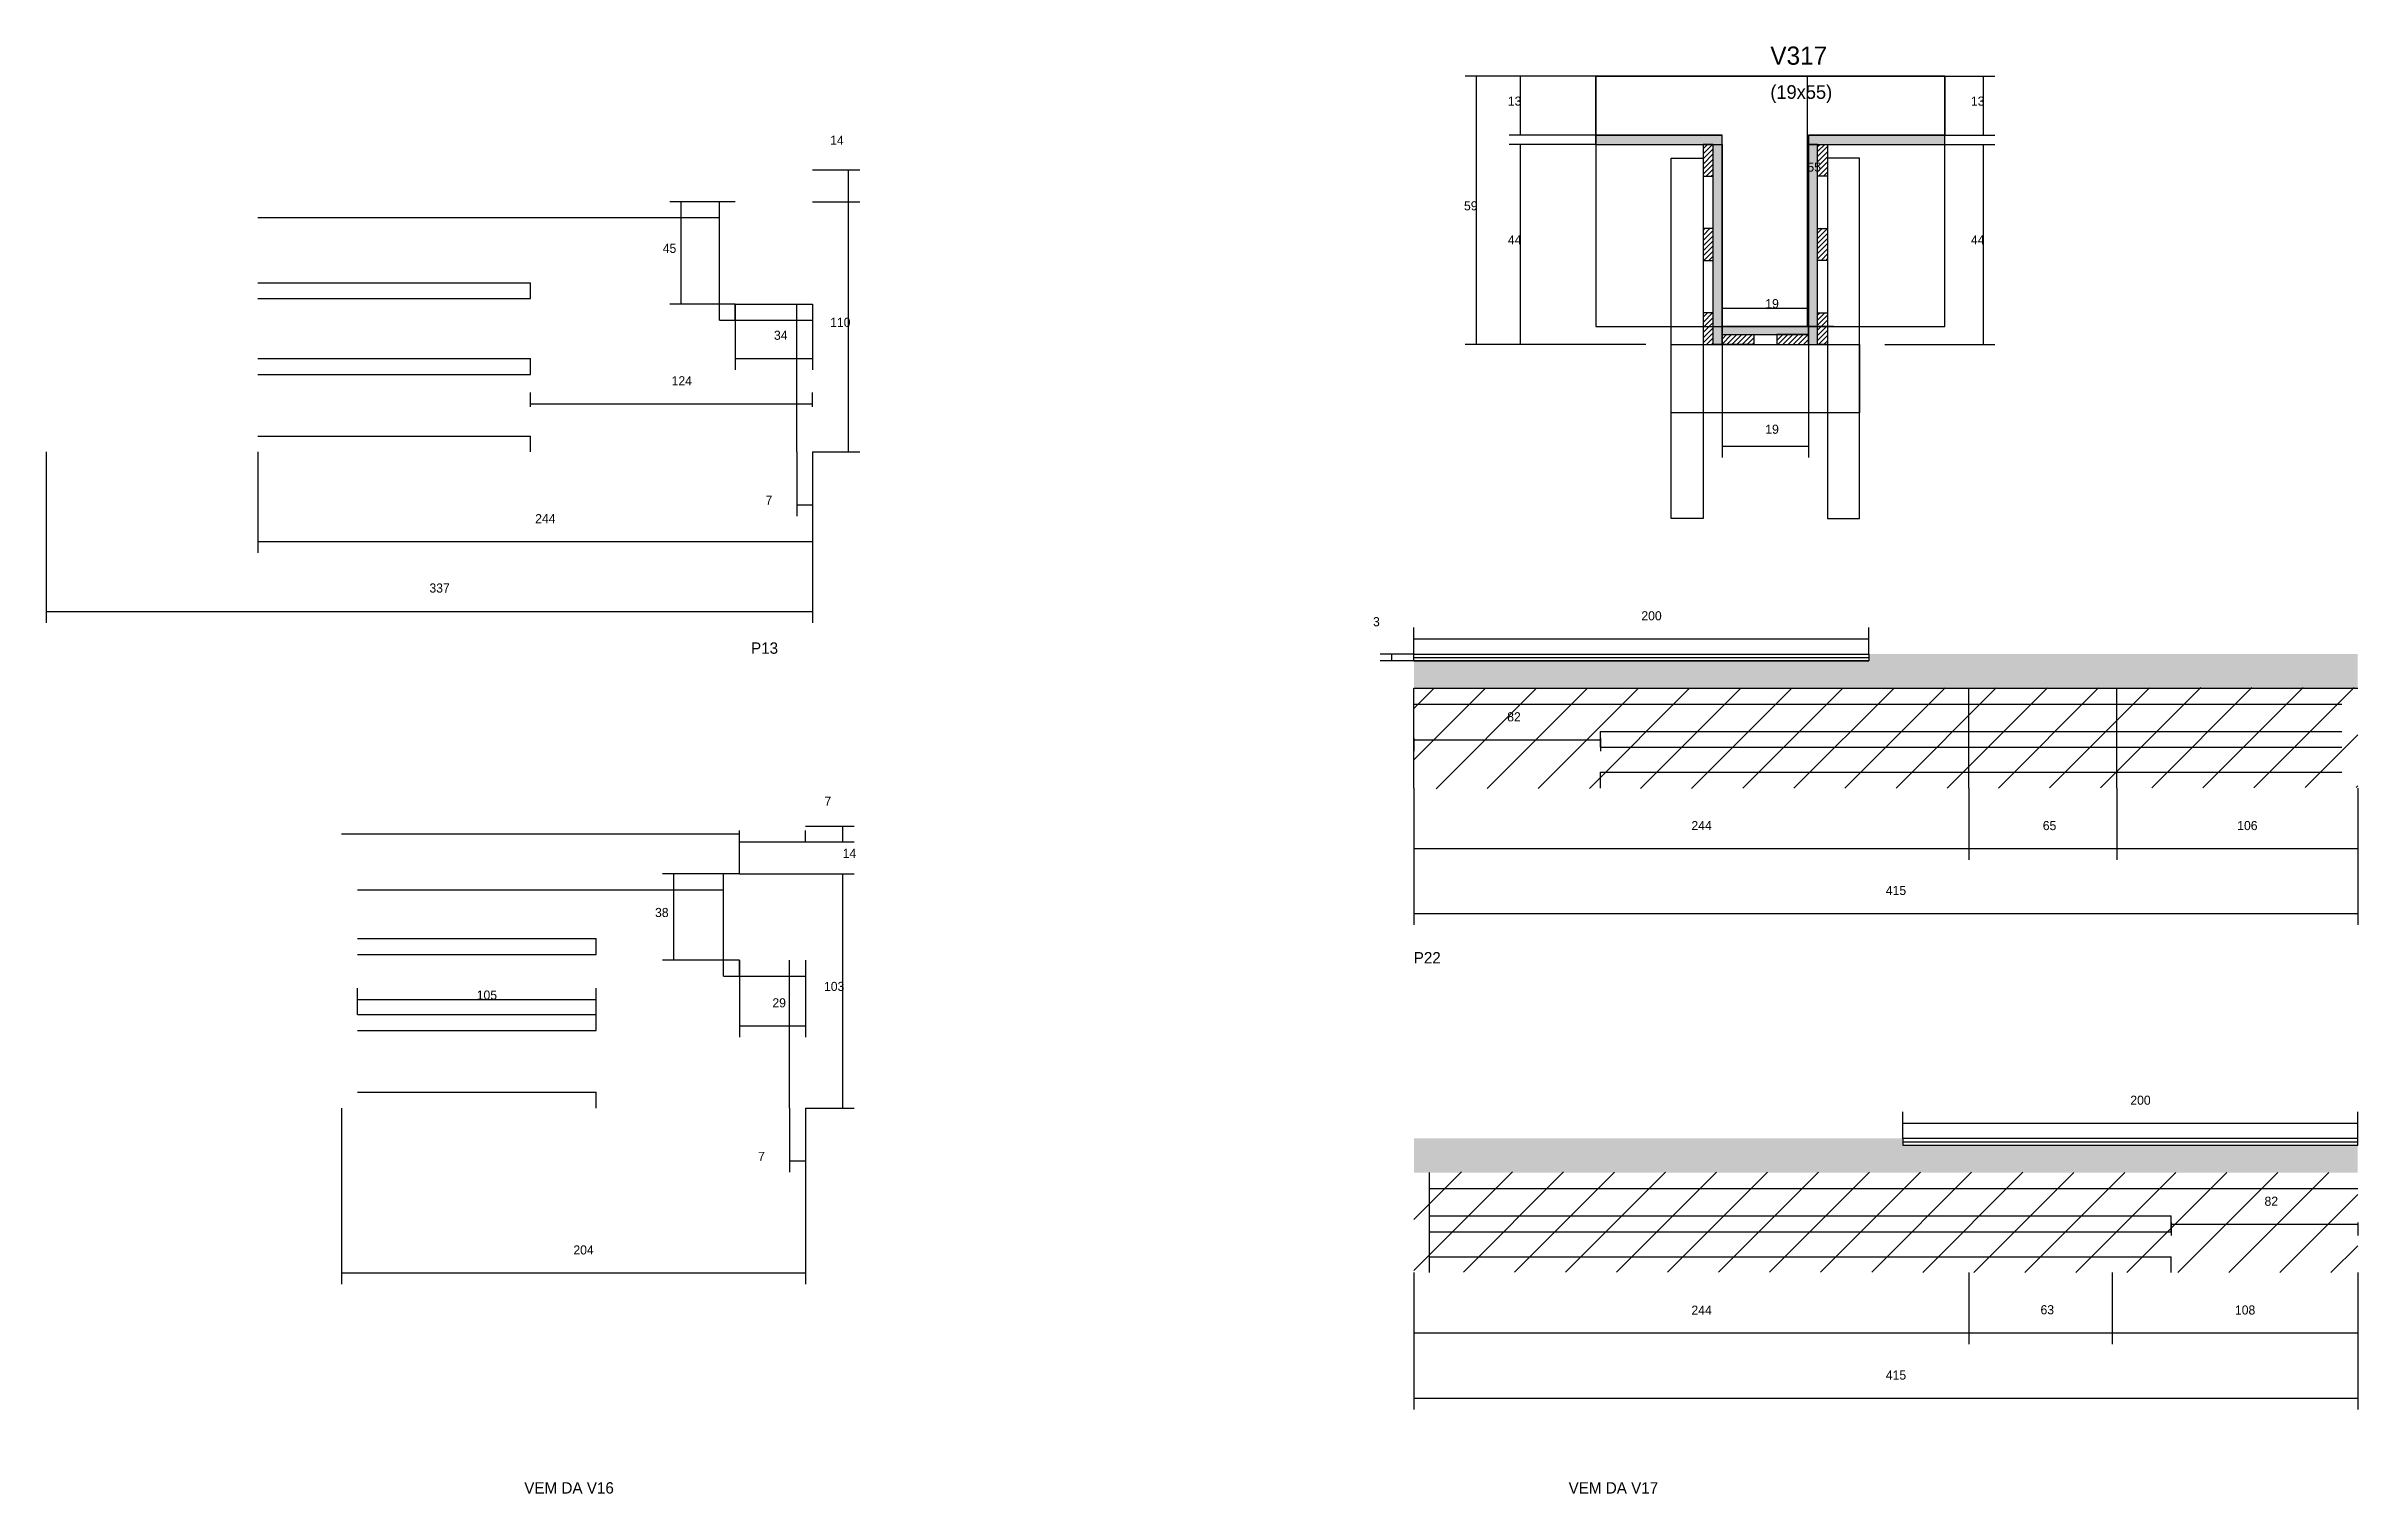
# Model space of a CAD drawing. Header units: metres. Extents: x -2848 to 21926, y -45195 to 1016.
# Drawn here: x 8842 to 9858, y -2823 to -2187 of the extents above; entities that cross this region are included whole.
import ezdxf

# ---------------------------------------------------------------- set-up
doc = ezdxf.new("R2010")
doc.units = ezdxf.units.M
for name, color, linetype in [('CONCRETO', 251, 'Continuous'), ('COTA', 4, 'Continuous'), ('Cota Seção (2x)', 4, 'Continuous'), ('Hachura', 253, 'Continuous'), ('Madeira', 126, 'Continuous'), ('NOMENCLATURA', 7, 'Continuous'), ('Painéis', 200, 'Continuous'), ('REAPROVEITAMENTO', 251, 'Continuous'), ('SARR_2.2x7', 40, 'Continuous'), ('SARR_3.5x7', 81, 'Continuous'), ('SARR_EDITAR', 141, 'Continuous'), ('Texto Seção', 7, 'Continuous')]:
    doc.layers.add(name, color=color, linetype=linetype)

msp = doc.modelspace()

# ---------------------------------------------------------------- texts
at = {"layer": 'COTA'}
for s, p in [('13', (9484.6, -2213)), ('13', (9688.2, -2213)), ('14', (9186.6, -2230.2)), ('59', (9465.3, -2259)), ('44', (9484.6, -2274)), ('44', (9688.2, -2274)), ('110', (9186.6, -2310.2)), ('19', (9597.8, -2357.2)), ('7', (9158.2, -2388.4)), ('244', (9056.9, -2396.5)), ('337', (9010.4, -2427)), ('3', (9425.3, -2441.8)), ('200', (9543.3, -2439.2)), ('82', (9484.3, -2483.6)), ('7', (9184.1, -2520.7)), ('244', (9565.3, -2531.4)), ('65', (9719.8, -2531.4)), ('106', (9805.3, -2531.4)), ('14', (9192.1, -2543.6)), ('415', (9650.8, -2559.9)), ('103', (9183.9, -2602.1)), ('200', (9758.3, -2652.1)), ('7', (9154.9, -2676.8)), ('82', (9817.3, -2696.5)), ('204', (9073.7, -2717.9)), ('244', (9565.3, -2744.4)), ('63', (9718.8, -2744.2)), ('108', (9804.3, -2744.3)), ('415', (9650.8, -2772.9))]:
    msp.add_text(s, height=4, dxfattribs=at).set_placement(p)
at = {"layer": 'Cota Seção (2x)'}
for s, p in [('55', (9616.3, -2242)), ('45', (9113, -2277.7)), ('19', (9597.8, -2302)), ('34', (9161.9, -2315.9)), ('124', (9116.9, -2335.9)), ('38', (9109.6, -2569.6)), ('105', (9031.2, -2605.9)), ('29', (9161.2, -2609.3))]:
    msp.add_text(s, height=4, dxfattribs=at).set_placement(p)
at = {"layer": 'NOMENCLATURA'}
for s, p in [('P13', (9151.8, -2453.9)), ('P22', (9443.2, -2590))]:
    msp.add_text(s, height=5, dxfattribs=at).set_placement(p)
at = {"layer": 'Texto Seção'}
for s, height, p in [('V317', 8, (9600, -2195)), ('(19x55)', 6, (9600, -2210)), ('VEM DA V16', 5, (9052.1, -2823)), ('VEM DA V17', 5, (9511.3, -2823))]:
    msp.add_text(s, height=height, dxfattribs=at).set_placement(p)

# ---------------------------------------------------------------- hatches: boundary and pattern name
at = {"layer": 'COTA'}
h = msp.add_hatch(dxfattribs=at)
h.set_pattern_fill('AR-CONC', scale=0.03)
h.paths.add_polyline_path([(9643.3, -2457), (9443.3, -2457), (9443.3, -2457), (9443.3, -2469), (9443.3, -2469), (9858.3, -2469), (9858.3, -2469), (9858.3, -2454), (9858.3, -2454), (9643.3, -2454), (9643.3, -2454), (9643.3, -2457)])
h = msp.add_hatch(dxfattribs=at)
h.set_pattern_fill('AR-CONC', scale=0.03)
h.paths.add_polyline_path([(9658.3, -2669.9), (9858.3, -2669.9), (9858.3, -2669.9), (9858.3, -2681.9), (9858.3, -2681.9), (9443.3, -2681.9), (9443.3, -2681.9), (9443.3, -2666.9), (9443.3, -2666.9), (9658.3, -2666.9), (9658.3, -2666.9), (9658.3, -2669.9)])
at = {"layer": 'Hachura'}
h = msp.add_hatch(color=8, dxfattribs=at)
h.dxf.hatch_style = 1
h.paths.add_polyline_path([(9578.8, -2230), (9578.8, -2226), (9578.8, -2226), (9523.2, -2226), (9523.2, -2226), (9523.2, -2230), (9523.2, -2230), (9578.8, -2230)])
h = msp.add_hatch(dxfattribs=at)
h.set_pattern_fill('ANSI31', scale=0.5)
h.paths.add_polyline_path([(9570.4, -2244), (9574.8, -2244), (9574.8, -2244), (9574.8, -2230), (9574.8, -2230), (9570.4, -2230), (9570.4, -2230), (9570.4, -2244)])
h = msp.add_hatch(color=8, dxfattribs=at)
h.dxf.hatch_style = 1
h.paths.add_polyline_path([(9574.8, -2230), (9578.8, -2230), (9578.8, -2230), (9578.8, -2318), (9578.8, -2318), (9574.8, -2318), (9574.8, -2318), (9574.8, -2230)])
h = msp.add_hatch(color=8, dxfattribs=at)
h.dxf.hatch_style = 1
h.paths.add_polyline_path([(9676.8, -2230), (9676.8, -2226), (9676.8, -2226), (9616.8, -2226), (9616.8, -2226), (9616.8, -2230), (9616.8, -2230), (9676.8, -2230)])
h = msp.add_hatch(color=8, dxfattribs=at)
h.dxf.hatch_style = 1
h.paths.add_polyline_path([(9620.8, -2228), (9616.8, -2228), (9616.8, -2228), (9616.8, -2318), (9616.8, -2318), (9620.8, -2318), (9620.8, -2318), (9620.8, -2228)])
h = msp.add_hatch(dxfattribs=at)
h.set_pattern_fill('ANSI31', scale=0.5)
h.paths.add_polyline_path([(9625.2, -2244), (9620.8, -2244), (9620.8, -2244), (9620.8, -2230), (9620.8, -2230), (9625.2, -2230), (9625.2, -2230), (9625.2, -2244)])
h = msp.add_hatch(dxfattribs=at)
h.set_pattern_fill('ANSI31', scale=0.5)
h.paths.add_polyline_path([(9570.4, -2281), (9574.8, -2281), (9574.8, -2281), (9574.8, -2267), (9574.8, -2267), (9570.4, -2267), (9570.4, -2267), (9570.4, -2281)])
h = msp.add_hatch(dxfattribs=at)
h.set_pattern_fill('ANSI31', scale=0.5)
h.paths.add_polyline_path([(9625.2, -2281), (9620.8, -2281), (9620.8, -2281), (9620.8, -2267), (9620.8, -2267), (9625.2, -2267), (9625.2, -2267), (9625.2, -2281)])
h = msp.add_hatch(dxfattribs=at)
h.set_pattern_fill('ANSI31', scale=0.5)
h.paths.add_polyline_path([(9570.4, -2318), (9574.8, -2318), (9574.8, -2318), (9574.8, -2304), (9574.8, -2304), (9570.4, -2304), (9570.4, -2304), (9570.4, -2318)])
h = msp.add_hatch(dxfattribs=at)
h.set_pattern_fill('ANSI31', scale=0.5)
h.paths.add_polyline_path([(9625.2, -2318), (9620.8, -2318), (9620.8, -2318), (9620.8, -2304), (9620.8, -2304), (9625.2, -2304), (9625.2, -2304), (9625.2, -2318)])
h = msp.add_hatch(color=8, dxfattribs=at)
h.dxf.hatch_style = 1
h.paths.add_polyline_path([(9616.8, -2313.6), (9616.8, -2310), (9616.8, -2310), (9578.8, -2310), (9578.8, -2310), (9578.8, -2313.6), (9578.8, -2313.6), (9616.8, -2313.6)])
h = msp.add_hatch(dxfattribs=at)
h.set_pattern_fill('ANSI31', scale=0.5)
h.paths.add_polyline_path([(9578.8, -2318), (9578.8, -2313.6), (9578.8, -2313.6), (9592.8, -2313.6), (9592.8, -2313.6), (9592.8, -2318), (9592.8, -2318), (9578.8, -2318)])
h = msp.add_hatch(dxfattribs=at)
h.set_pattern_fill('ANSI31', scale=0.5)
h.paths.add_polyline_path([(9616.8, -2318), (9616.8, -2313.6), (9616.8, -2313.6), (9602.8, -2313.6), (9602.8, -2313.6), (9602.8, -2318), (9602.8, -2318), (9616.8, -2318)])
at = {"layer": 'REAPROVEITAMENTO'}
h = msp.add_hatch(dxfattribs=at)
h.set_pattern_fill('ANSI31', scale=5)
h.paths.add_polyline_path([(9858.3, -2512.7), (9858.3, -2468.7), (9858.3, -2468.7), (9443.3, -2469.2), (9443.3, -2469.2), (9443.3, -2513.2), (9443.3, -2513.2), (9858.3, -2512.7)])
h = msp.add_hatch(dxfattribs=at)
h.set_pattern_fill('ANSI31', scale=5)
h.paths.add_polyline_path([(9443.3, -2725.6), (9443.3, -2681.6), (9443.3, -2681.6), (9858.3, -2681.9), (9858.3, -2681.9), (9858.3, -2725.9), (9858.3, -2725.9), (9443.3, -2725.6)])

# ---------------------------------------------------------------- linework, layer by layer
at = {"layer": 'CONCRETO'}
for points in [[(9523.2, -2226), (9523.2, -2200), (9676.8, -2200), (9676.8, -2226), (9616.8, -2226), (9616.8, -2310), (9578.8, -2310), (9578.8, -2226)], [(9523.2, -2310), (9676.8, -2310), (9676.8, -2200), (9523.2, -2200)]]:
    msp.add_lwpolyline(points, close=True, dxfattribs=at)
at = {"layer": 'COTA'}
for p, q in [((9523.2, -2200), (9465.8, -2200)), ((9470.8, -2318), (9470.8, -2200)), ((9523.2, -2200), (9485.1, -2200)), ((9490.1, -2226), (9490.1, -2200)), ((9676.8, -2200), (9698.7, -2200)), ((9693.7, -2226), (9693.7, -2200)), ((9523.2, -2226), (9485.1, -2226)), ((9523.2, -2230), (9485.1, -2230)), ((9490.1, -2318), (9490.1, -2230)), ((9676.8, -2226), (9698.7, -2226)), ((9676.8, -2230), (9698.7, -2230)), ((9693.7, -2318), (9693.7, -2230)), ((9178.9, -2241.2), (9199.7, -2241.2)), ((9194.7, -2255.2), (9194.7, -2241.2)), ((9178.9, -2255.2), (9199.7, -2255.2)), ((9178.9, -2255.2), (9199.7, -2255.2)), ((9194.7, -2365.2), (9194.7, -2255.2)), ((9545.2, -2318), (9465.8, -2318)), ((9545.2, -2318), (9485.1, -2318)), ((9578.8, -2318), (9578.8, -2367.7)), ((9616.8, -2318), (9616.8, -2367.7)), ((9650.4, -2318), (9698.7, -2318)), ((8841.9, -2365.2), (8841.9, -2440.3)), ((8934.9, -2365.2), (8934.9, -2409.6)), ((9171.9, -2365.2), (9171.9, -2393.4)), ((9178.9, -2365.2), (9178.9, -2409.6)), ((9178.9, -2365.2), (9178.9, -2440.3)), ((9178.9, -2365.2), (9199.7, -2365.2)), ((9178.9, -2365.2), (9178.9, -2393.4)), ((9578.8, -2362.7), (9616.8, -2362.7)), ((9171.9, -2388.4), (9178.9, -2388.4)), ((8934.9, -2404.6), (9178.9, -2404.6)), ((8841.9, -2435.3), (9178.9, -2435.3)), ((9443.3, -2454), (9443.3, -2442.3)), ((9443.3, -2447.3), (9643.3, -2447.3)), ((9643.3, -2454), (9643.3, -2442.3)), ((9443.3, -2454), (9428.5, -2454)), ((9443.3, -2457), (9428.5, -2457)), ((9433.5, -2457), (9433.5, -2454)), ((9443.3, -2491), (9443.3, -2496.7)), ((9443.3, -2491.7), (9525.3, -2491.7)), ((9525.3, -2491), (9525.3, -2496.7)), ((9443.3, -2513), (9443.3, -2544.5)), ((9443.3, -2513), (9443.3, -2573.1)), ((9687.3, -2513), (9687.3, -2544.5)), ((9687.3, -2513), (9687.3, -2544.5)), ((9752.3, -2513), (9752.3, -2544.5)), ((9752.3, -2513), (9752.3, -2544.5)), ((9858.3, -2513), (9858.3, -2544.5)), ((9858.3, -2513), (9858.3, -2573.1)), ((9175.7, -2529.6), (9197.1, -2529.6)), ((9192.1, -2536.6), (9192.1, -2529.6)), ((9146.7, -2550.6), (9146.7, -2531.6)), ((9146.7, -2536.6), (9175.7, -2536.6)), ((9175.7, -2536.6), (9175.7, -2531.6)), ((9175.7, -2536.6), (9197.1, -2536.6)), ((9443.3, -2539.5), (9687.3, -2539.5)), ((9687.3, -2539.5), (9752.3, -2539.5)), ((9752.3, -2539.5), (9858.3, -2539.5)), ((9146.7, -2550.6), (9197.1, -2550.6)), ((9192.1, -2653.6), (9192.1, -2550.6)), ((9443.3, -2568.1), (9858.3, -2568.1)), ((8971.7, -2653.6), (8971.7, -2731)), ((9168.7, -2653.6), (9168.7, -2681.8)), ((9175.7, -2653.6), (9175.7, -2731)), ((9175.7, -2653.6), (9197.1, -2653.6)), ((9175.7, -2653.6), (9175.7, -2681.8)), ((9658.3, -2666.9), (9658.3, -2655.2)), ((9658.3, -2660.2), (9858.3, -2660.2)), ((9858.3, -2666.9), (9858.3, -2655.2)), ((9168.7, -2676.8), (9175.7, -2676.8)), ((9776.3, -2703.9), (9776.3, -2709.6)), ((9776.3, -2704.6), (9858.3, -2704.6)), ((9858.3, -2703.9), (9858.3, -2709.6)), ((8971.7, -2726), (9175.7, -2726)), ((9443.3, -2725.9), (9443.3, -2757.4)), ((9443.3, -2725.9), (9443.3, -2786)), ((9687.3, -2725.9), (9687.3, -2757.4)), ((9687.3, -2725.9), (9687.3, -2757.4)), ((9750.3, -2725.9), (9750.3, -2757.4)), ((9750.3, -2725.9), (9750.3, -2757.4)), ((9858.3, -2725.9), (9858.3, -2757.4)), ((9858.3, -2725.9), (9858.3, -2786)), ((9443.3, -2752.4), (9687.3, -2752.4)), ((9687.3, -2752.4), (9750.3, -2752.4)), ((9750.3, -2752.4), (9858.3, -2752.4)), ((9443.3, -2781), (9858.3, -2781))]:
    msp.add_line(p, q, dxfattribs=at)
at = {"layer": 'Cota Seção (2x)'}
for p, q in [((9627.8, -2200), (9611.3, -2200)), ((9616.3, -2310), (9616.3, -2200)), ((9144.9, -2255.2), (9116.1, -2255.2)), ((9121.1, -2300.2), (9121.1, -2255.2)), ((9578.8, -2318), (9578.8, -2297)), ((9616.8, -2318), (9616.8, -2297)), ((9144.9, -2300.2), (9116.1, -2300.2)), ((9144.9, -2300.2), (9144.9, -2329.1)), ((9178.9, -2300.2), (9178.9, -2329.1)), ((9578.8, -2302), (9616.8, -2302)), ((9627.8, -2310), (9611.3, -2310)), ((9144.9, -2324.1), (9178.9, -2324.1)), ((9054.9, -2345.4), (9054.9, -2339)), ((9054.9, -2344), (9178.9, -2344)), ((9178.9, -2345.4), (9178.9, -2339)), ((9146.7, -2550.6), (9112.9, -2550.6)), ((9117.9, -2588.6), (9117.9, -2550.6)), ((9146.7, -2588.6), (9112.9, -2588.6)), ((9146.7, -2588.6), (9146.7, -2622.4)), ((9175.7, -2588.6), (9175.7, -2622.4)), ((8978.7, -2612.4), (8978.7, -2600.9)), ((9083.7, -2612.4), (9083.7, -2600.9)), ((8978.7, -2605.9), (9083.7, -2605.9)), ((9146.7, -2617.4), (9175.7, -2617.4))]:
    msp.add_line(p, q, dxfattribs=at)
at = {"layer": 'Madeira'}
for points in [[(9570.4, -2244), (9574.8, -2244), (9574.8, -2230), (9570.4, -2230)], [(9625.2, -2244), (9620.8, -2244), (9620.8, -2230), (9625.2, -2230)], [(9570.4, -2281), (9574.8, -2281), (9574.8, -2267), (9570.4, -2267)], [(9625.2, -2281), (9620.8, -2281), (9620.8, -2267), (9625.2, -2267)], [(9570.4, -2318), (9574.8, -2318), (9574.8, -2304), (9570.4, -2304)], [(9625.2, -2318), (9620.8, -2318), (9620.8, -2304), (9625.2, -2304)], [(9578.8, -2318), (9578.8, -2313.6), (9592.8, -2313.6), (9592.8, -2318)], [(9616.8, -2318), (9616.8, -2313.6), (9602.8, -2313.6), (9602.8, -2318)]]:
    msp.add_lwpolyline(points, close=True, dxfattribs=at)
at = {"layer": 'Painéis'}
for p, q in [((9523.2, -2226), (9578.8, -2226)), ((9523.2, -2230), (9523.2, -2226)), ((9578.8, -2230), (9578.8, -2226)), ((9578.8, -2318), (9578.8, -2230)), ((9616.8, -2226), (9676.8, -2226)), ((9616.8, -2230), (9616.8, -2226)), ((9616.8, -2318), (9616.8, -2230)), ((9676.8, -2230), (9676.8, -2226)), ((9144.9, -2300.2), (9178.9, -2300.2)), ((9578.8, -2310), (9616.8, -2310)), ((9578.8, -2313.6), (9578.8, -2310)), ((9616.8, -2313.6), (9616.8, -2310)), ((9443.3, -2454), (9643.3, -2454)), ((9443.3, -2457), (9643.3, -2457)), ((9443.3, -2469), (9858.3, -2469)), ((9443.3, -2513), (9443.3, -2469)), ((9687.3, -2513), (9687.3, -2469)), ((9752.3, -2513), (9752.3, -2469))]:
    msp.add_line(p, q, dxfattribs=at)
for points in [[(9578.8, -2230), (9578.8, -2226), (9523.2, -2226), (9523.2, -2230)], [(9574.8, -2230), (9578.8, -2230), (9578.8, -2318), (9574.8, -2318)], [(9676.8, -2230), (9676.8, -2226), (9616.8, -2226), (9616.8, -2230)], [(9620.8, -2230), (9616.8, -2230), (9616.8, -2318), (9620.8, -2318)], [(9616.8, -2313.6), (9616.8, -2310), (9578.8, -2310), (9578.8, -2313.6)], [(9443.3, -2454), (9643.3, -2454), (9643.3, -2457), (9443.3, -2457)], [(9858.3, -2666.9), (9658.3, -2666.9), (9658.3, -2669.9), (9858.3, -2669.9)]]:
    msp.add_lwpolyline(points, close=True, dxfattribs=at)
at = {"layer": 'SARR_2.2x7'}
for p, q in [((9137.9, -2307.2), (9137.9, -2255.2)), ((8934.9, -2262.2), (9137.9, -2262.2)), ((8934.9, -2290.8), (9054.9, -2290.8)), ((9054.9, -2297.8), (9054.9, -2290.8)), ((8934.9, -2297.8), (9054.9, -2297.8)), ((9137.9, -2307.2), (9144.9, -2307.2)), ((9144.9, -2307.2), (9144.9, -2300.2)), ((9144.9, -2307.2), (9178.9, -2307.2)), ((9171.9, -2365.2), (9171.9, -2300.2)), ((8934.9, -2324.1), (9054.9, -2324.1)), ((9054.9, -2331.1), (9054.9, -2324.1)), ((8934.9, -2331.1), (9054.9, -2331.1)), ((8934.9, -2358.2), (9054.9, -2358.2)), ((9054.9, -2365.2), (9054.9, -2358.2)), ((9443.3, -2476), (9687.3, -2476)), ((9687.3, -2476), (9752.3, -2476)), ((9752.3, -2476), (9851.3, -2476)), ((9525.3, -2488), (9687.3, -2488)), ((9525.3, -2495), (9525.3, -2488)), ((9687.3, -2488), (9752.3, -2488)), ((9752.3, -2488), (9851.3, -2488)), ((9525.3, -2495), (9687.3, -2495)), ((9687.3, -2495), (9752.3, -2495)), ((9752.3, -2495), (9851.3, -2495)), ((9525.3, -2506), (9687.3, -2506)), ((9525.3, -2513), (9525.3, -2506)), ((9687.3, -2506), (9752.3, -2506)), ((9752.3, -2506), (9851.3, -2506)), ((8971.7, -2533.1), (9146.7, -2533.1)), ((9139.7, -2595.6), (9139.7, -2550.6)), ((8978.7, -2557.6), (9139.7, -2557.6)), ((8978.7, -2579.1), (9083.7, -2579.1)), ((9083.7, -2586.1), (9083.7, -2579.1)), ((8978.7, -2586.1), (9083.7, -2586.1)), ((9146.7, -2595.6), (9146.7, -2588.6)), ((9168.7, -2653.6), (9168.7, -2588.6)), ((9139.7, -2595.6), (9146.7, -2595.6)), ((9146.7, -2595.6), (9175.7, -2595.6)), ((8978.7, -2612.4), (9083.7, -2612.4)), ((8978.7, -2619.4), (9083.7, -2619.4)), ((9083.7, -2619.4), (9083.7, -2612.4)), ((8978.7, -2646.6), (9083.7, -2646.6)), ((9083.7, -2653.6), (9083.7, -2646.6)), ((9450.2, -2725.9), (9450.2, -2681.9)), ((9450.2, -2688.9), (9687.3, -2688.9)), ((9687.3, -2688.9), (9750.3, -2688.9)), ((9750.3, -2688.9), (9858.3, -2688.9)), ((9450.2, -2700.9), (9687.3, -2700.9)), ((9687.3, -2700.9), (9750.3, -2700.9)), ((9750.3, -2700.9), (9776.3, -2700.9)), ((9776.3, -2707.9), (9776.3, -2700.9)), ((9450.2, -2707.9), (9687.3, -2707.9)), ((9687.3, -2707.9), (9750.3, -2707.9)), ((9750.3, -2707.9), (9776.3, -2707.9)), ((9450.2, -2718.9), (9687.3, -2718.9)), ((9687.3, -2718.9), (9750.3, -2718.9)), ((9750.3, -2718.9), (9776.3, -2718.9)), ((9776.3, -2725.9), (9776.3, -2718.9))]:
    msp.add_line(p, q, dxfattribs=at)
at = {"layer": 'SARR_3.5x7'}
for points in [[(9556.4, -2236), (9570.4, -2236), (9570.4, -2394.5), (9556.4, -2394.5)], [(9639.2, -2236), (9625.2, -2236), (9625.2, -2394.5), (9639.2, -2394.5)], [(9556.4, -2318), (9639.2, -2318), (9639.2, -2348), (9556.4, -2348)]]:
    msp.add_lwpolyline(points, close=True, dxfattribs=at)
at = {"layer": 'SARR_EDITAR'}
for p, q in [((9443.3, -2455.5), (9643.3, -2455.5)), ((9658.3, -2668.4), (9858.3, -2668.4))]:
    msp.add_line(p, q, dxfattribs=at)

msp.set_redraw_order([(e.dxf.handle, doc.entitydb.next_handle()) for e in msp.query("TEXT MTEXT ATTDEF DIMENSION ARC_DIMENSION")])  # texts and dimensions are drawn at this point

doc.saveas('drawing.dxf')
